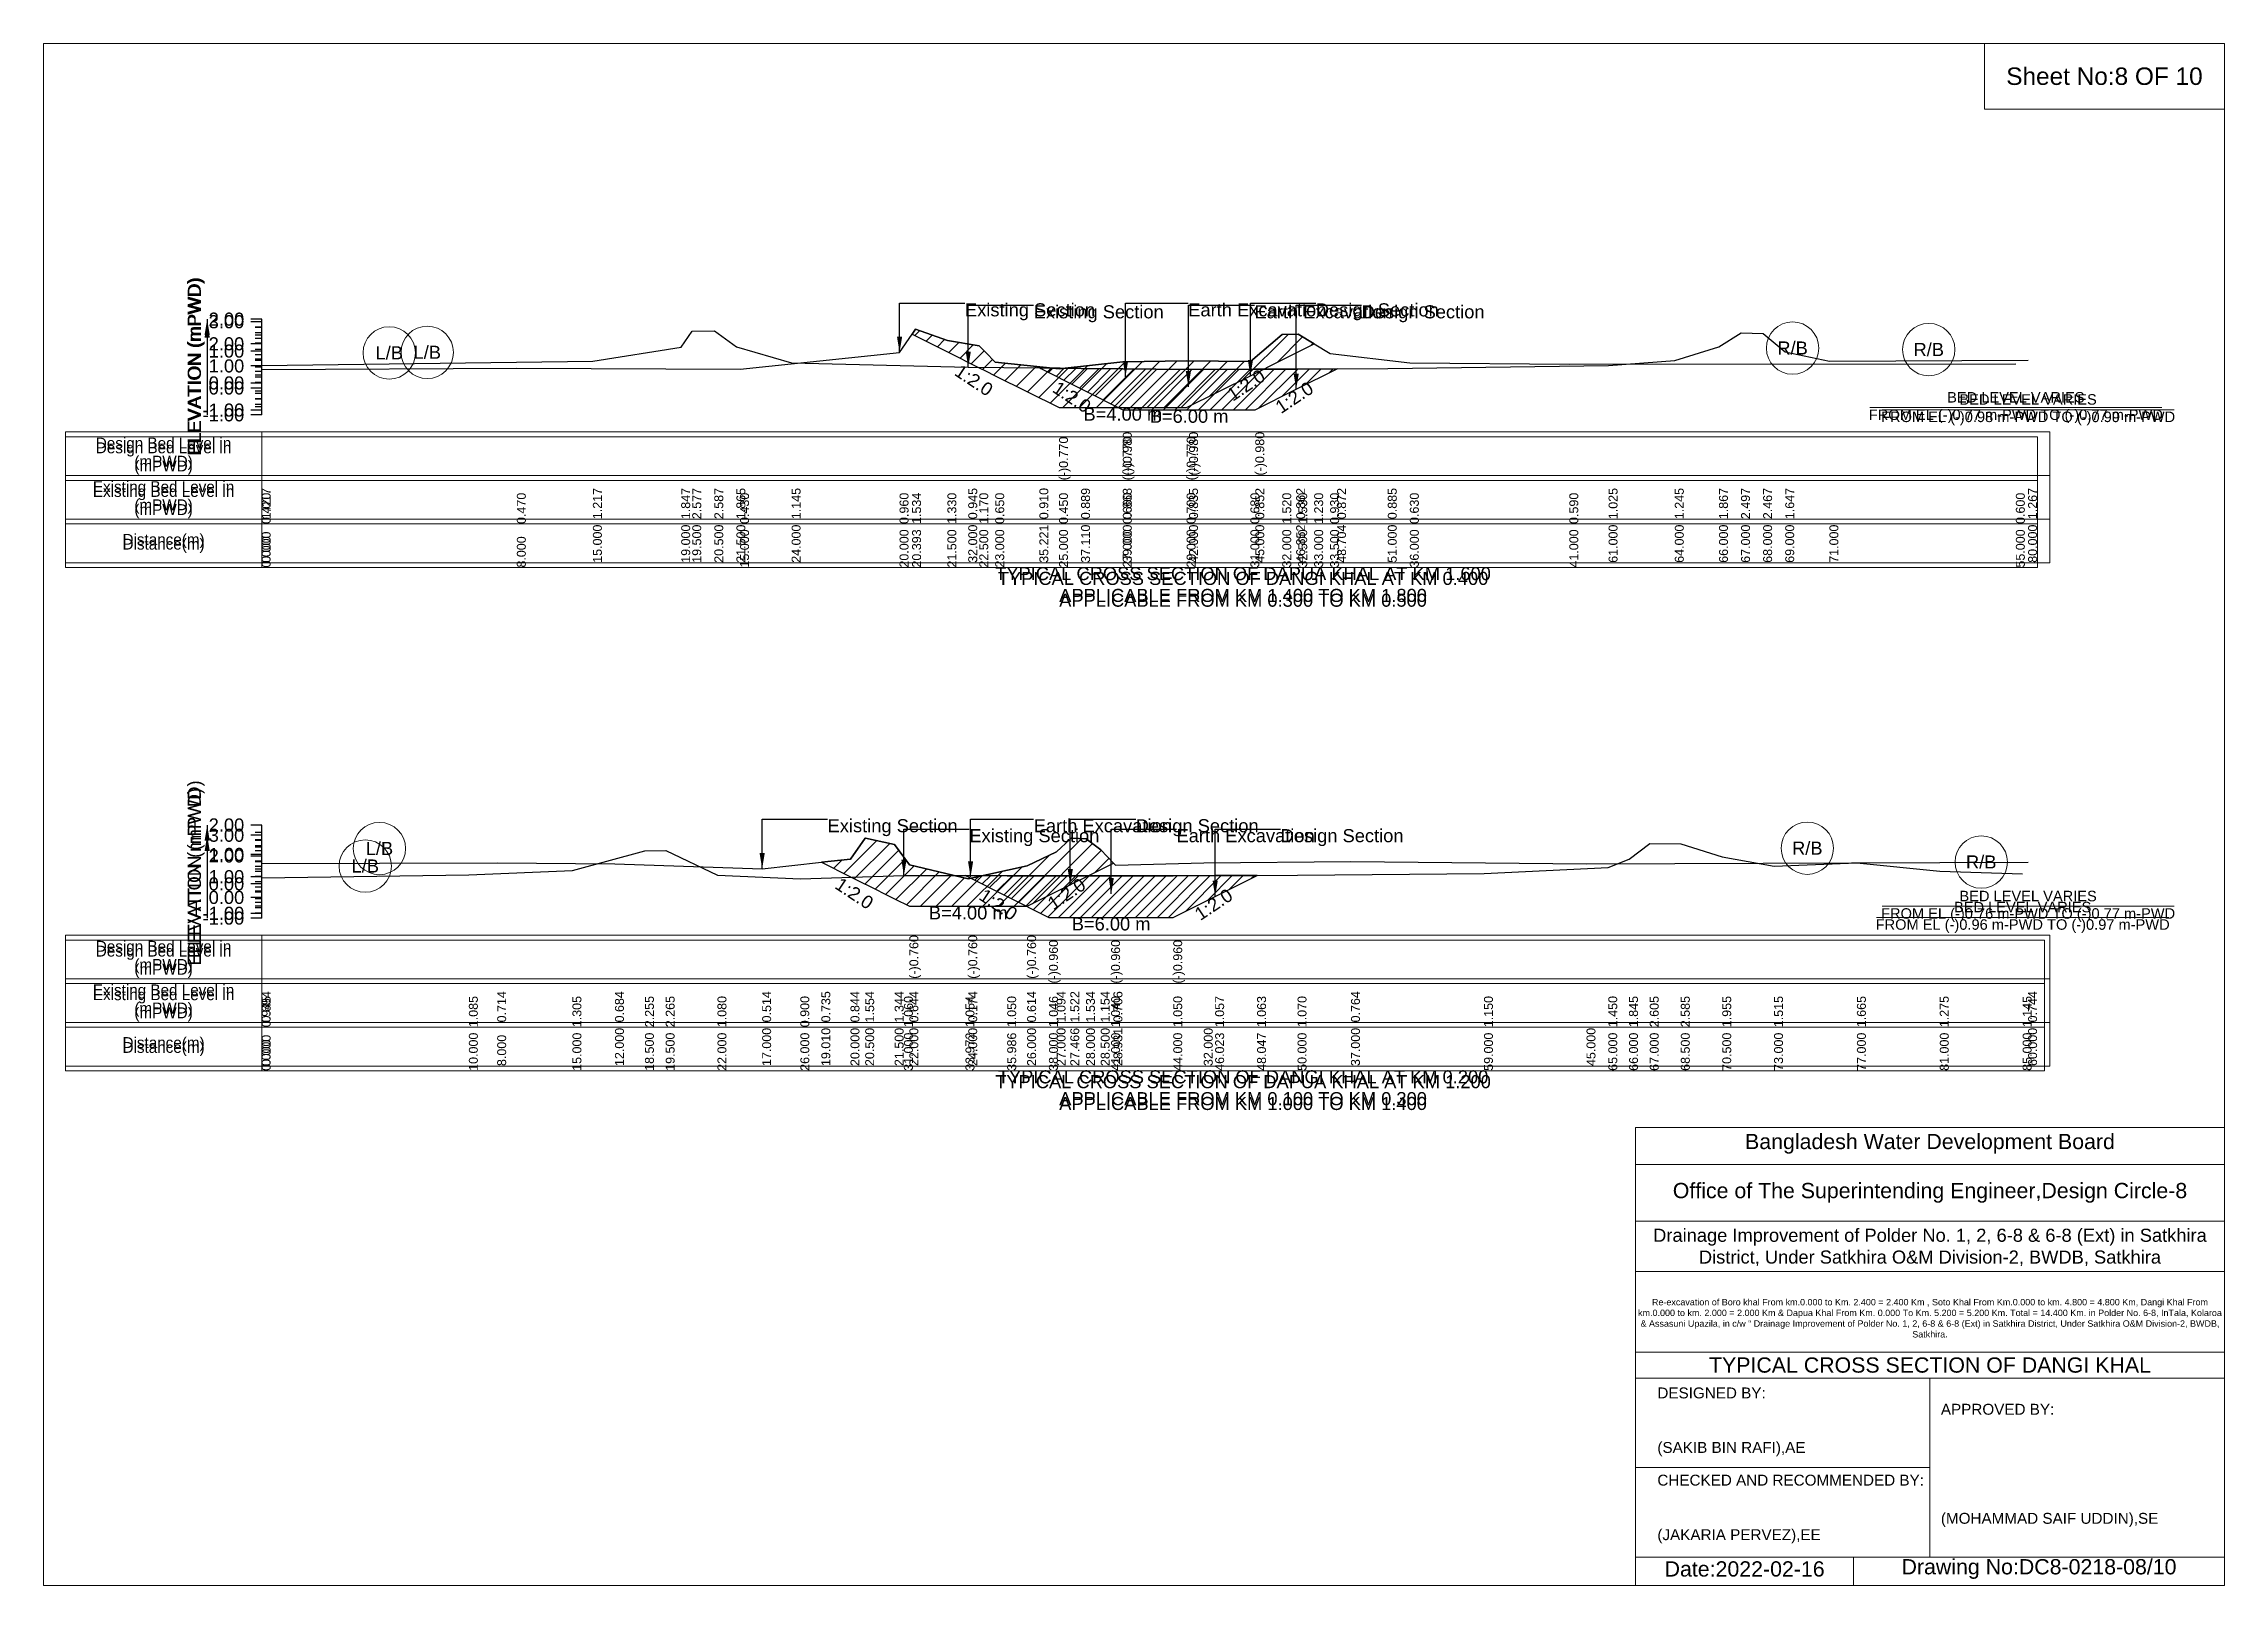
# Model space of a CAD drawing. Header units: inches. Extents: x 91000 to 538000, y -5656 to 0.
# Drawn here: x 380000 to 388000, y -5656 to 0 of the extents above; entities that cross this region are included whole.
import ezdxf

# ---------------------------------------------------------------- set-up
doc = ezdxf.new("R2010")
doc.units = ezdxf.units.IN
doc.header["$LTSCALE"] = 7
doc.header["$MEASUREMENT"] = 0
for name, color, linetype, lineweight in [('Cross section Data Border', 7, 'Continuous', 9), ('Cross Section Labels', 7, 'Continuous', 9), ('Existing_Bed_Level for Xsection', 7, 'Continuous', 25)]:
    doc.layers.add(name, color=color, linetype=linetype, lineweight=lineweight)
doc.styles.get("Standard").update_dxf_attribs({"font": 'arial.ttf'})
doc.dimstyles.get("Standard").update_dxf_attribs({"dimtxt": 45, "dimasz": 60, "dimexe": 0.18, "dimexo": 0.0625, "dimgap": 0.09, "dimtad": 0, "dimtih": 1, "dimtoh": 1, "dimdec": 4, "dimzin": 0, "dimdsep": 46, "dimtxsty": 'Standard', "dimcen": 0.09, "dimadec": 0, "dimazin": 0, "dimtfac": 1, "dimtdec": 4, "dimtofl": 0, "dimtmove": 0, "dimatfit": 3, "dimfxl": 1, "dimtolj": 1, "dimtzin": 0, "dimarcsym": 0})

msp = doc.modelspace()

# ---------------------------------------------------------------- texts
at = {"layer": 'Cross section Data Border', "char_height": 40, "width": 640, "attachment_point": 5}
for s, insert in [('Design Bed Level in (mPWD)', (380440, -1504.635)), ('Design Bed Level in (mPWD)', (380440, -1522.14)), ('Existing Bed Level in (mPWD)', (380440, -1664.635)), ('Existing Bed Level in (mPWD)', (380440, -1682.14)), ('Distance(m)', (380440, -1824.635)), ('Distance(m)', (380440, -1842.14)), ('Design Bed Level in (mPWD)', (380440, -3350.792)), ('Design Bed Level in (mPWD)', (380440, -3368.4)), ('Existing Bed Level in (mPWD)', (380440, -3510.792)), ('Existing Bed Level in (mPWD)', (380440, -3528.4)), ('Distance(m)', (380440, -3670.792)), ('Distance(m)', (380440, -3688.4))]:
    msp.add_mtext(s, dxfattribs=dict(at, insert=insert))
at = {"layer": 'Cross Section Labels'}
for s, insert, char_height, attachment_point in [('Sheet No:8 OF 10', (387560, -120), 64, 5), ('Existing Section', (383380, -952.64), 48, 1), ('Existing Section', (383632, -959.885), 48, 1), ('Earth Excavation', (384199, -952.64), 48, 1), ('Earth Excavation', (384442, -959.885), 48, 1), ('Design Section', (384667, -952.64), 48, 1), ('Design Section', (384835.03202, -959.885), 48, 1), ('L/B', (381268, -1134.575), 48, 5), ('L/B', (381407.5, -1132.658), 48, 5), ('R/B', (386416, -1117.025), 48, 5), ('R/B', (386915.5, -1122.533), 48, 5), ('BED LEVEL VARIES ^JFROM EL (-)0.77 m-PWD TO (-)0.77 m-PWD', (387235, -1335.23), 38.4, 5), ('B=4.00 m', (383959, -1335.23), 48, 2), ('B=6.00 m', (384202, -1343.015), 48, 2), ('BED LEVEL VARIES ^JFROM EL (-)0.98 m-PWD TO (-)0.99 m-PWD', (387280, -1343.015), 38.4, 5), ('TYPICAL CROSS SECTION OF DAPUA KHAL AT KM 1.600^JAPPLICABLE FROM KM 1.400 TO KM 1.800', (384400, -1984.635), 48, 5), ('TYPICAL CROSS SECTION OF DANGI KHAL AT KM 0.400^JAPPLICABLE FROM KM 0.300 TO KM 0.500', (384400, -2002.14), 48, 5), ('Existing Section', (382876, -2845.192), 48, 1), ('Existing Section', (383396, -2881.6), 48, 1), ('Earth Excavation', (383632, -2845.192), 48, 1), ('Design Section', (384006.28312, -2845.192), 48, 1), ('Earth Excavation', (384156, -2881.6), 48, 1), ('Design Section', (384537.78523, -2881.6), 48, 1), ('L/B', (381232, -2952.76), 48, 5), ('R/B', (386470, -2951.68), 48, 5), ('L/B', (381180, -3017.26), 48, 5), ('R/B', (387108, -3002.44), 48, 5), ('BED LEVEL VARIES ^JFROM EL (-)0.76 m-PWD TO (-)0.77 m-PWD', (387280, -3164.872), 38.4, 5), ('B=4.00 m', (383392, -3164.872), 48, 2), ('BED LEVEL VARIES ^JFROM EL (-)0.96 m-PWD TO (-)0.97 m-PWD', (387260, -3205.36), 38.4, 5), ('B=6.00 m', (383916, -3205.36), 48, 2), ('TYPICAL CROSS SECTION OF DAPUA KHAL AT KM 1.200^JAPPLICABLE FROM KM 1.000 TO KM 1.400', (384400, -3848.4), 48, 5), ('TYPICAL CROSS SECTION OF DANGI KHAL AT KM 0.200^JAPPLICABLE FROM KM 0.100 TO KM 0.300', (384400, -3830.792), 48, 5), ('Bangladesh Water Development Board', (386920, -4036), 56, 5), ('Office of The Superintending Engineer,Design Circle-8', (386920, -4216), 56, 5)]:
    msp.add_mtext(s, dxfattribs=dict(at, insert=insert, char_height=char_height, attachment_point=attachment_point))
at = {"layer": 'Cross Section Labels', "char_height": 48, "attachment_point": 2}
for insert, rotation in [((383426.23214, -1215.09607), 326.309932474), ((384397.75, -1232.855), 33.690067526), ((383785.69479, -1276.61239), 326.309932474), ((384574.78202, -1278.12399), 33.690067526), ((382987.53115, -3097.63757), 326.309932474), ((383515.93173, -3138.32586), 326.309932474), ((383739.28312, -3099.23044), 33.690067526), ((384278.78523, -3137.96738), 33.690067526)]:
    msp.add_mtext('1:2.0', dxfattribs=dict(at, insert=insert, rotation=rotation))
at = {"layer": 'Cross Section Labels'}
for s, insert, char_height, width, attachment_point in [('Drainage Improvement of Polder No. 1, 2, 6-8 & 6-8 (Ext) in Satkhira District, Under Satkhira O&M Division-2, BWDB, Satkhira', (386920, -4416), 48, 2240, 5), ('Re-excavation of Boro khal From km.0.000 to Km. 2.400 = 2.400 Km , Soto Khal From Km.0.000 to km. 4.800 = 4.800 Km, Dangi Khal From km.0.000 to km. 2.000 = 2.000 Km & Dapua Khal From Km. 0.000 To Km. 5.200 = 5.200 Km. Total = 14.400 Km. in Polder No. 6-8, InTala, Kolaroa & Assasuni Upazila, in c/w “ Drainage Improvement of Polder No. 1, 2, 6-8 & 6-8 (Ext) in Satkhira District, Under Satkhira O&M Division-2, BWDB, Satkhira.', (386920, -4676), 23.56497918, 2160, 5), ('TYPICAL CROSS SECTION OF DANGI KHAL', (386920, -4848), 56, 2240, 5), ('DESIGNED BY:^J^J^J(SAKIB BIN RAFI),AE', (385920, -5056), 40, 1120, 4), ('APPROVED BY:^J^J^J^J^J^J(MOHAMMAD SAIF UDDIN),SE', (386960, -5216), 40, 1120, 4), ('CHECKED AND RECOMMENDED BY:^J^J^J(JAKARIA PERVEZ),EE', (385920, -5376), 40, 1120, 4), ('Date:2022-02-16', (386240, -5596), 56, 1120, 5), ('Drawing No:DC8-0218-08/10', (387320, -5596), 56, 1760, 5)]:
    msp.add_mtext(s, dxfattribs=dict(at, insert=insert, char_height=char_height, width=width, attachment_point=attachment_point))
at = {"layer": 'Existing_Bed_Level for Xsection', "rotation": 90}
for s, insert, char_height, attachment_point in [('ELEVATION (mPWD)', (380560, -1182.635), 48, 5), ('ELEVATION (mPWD)', (380560, -1186.64), 48, 5), ('(-)0.980', (383959, -1584.635), 32.8, 1), ('(-)0.980', (384202, -1584.635), 32.8, 1), ('(-)0.980', (384445, -1584.635), 32.8, 1), ('(-)0.770', (383725, -1602.14), 32.8, 1), ('(-)0.770', (383959, -1602.14), 32.8, 1), ('(-)0.770', (384193, -1602.14), 32.8, 1), ('1.017', (380800, -1744.635), 32.8, 1), ('0.420', (380800, -1762.14), 32.8, 1), ('0.470', (381736, -1762.14), 32.8, 1), ('1.217', (382015, -1744.635), 32.8, 1), ('1.847', (382339, -1744.635), 32.8, 1), ('2.577', (382379.5, -1744.635), 32.8, 1), ('2.587', (382460.5, -1744.635), 32.8, 1), ('1.865', (382541.5, -1744.635), 32.8, 1), ('0.430', (382555, -1762.14), 32.8, 1), ('1.145', (382744, -1744.635), 32.8, 1), ('0.960', (383140, -1762.14), 32.8, 1), ('1.534', (383185.96429, -1762.14), 32.8, 1), ('1.330', (383315.5, -1762.14), 32.8, 1), ('0.945', (383392, -1744.635), 32.8, 1), ('1.170', (383432.5, -1762.14), 32.8, 1), ('0.650', (383491, -1762.14), 32.8, 1), ('0.910', (383652.88957, -1744.635), 32.8, 1), ('0.450', (383725, -1762.14), 32.8, 1), ('0.889', (383805.94479, -1744.635), 32.8, 1), ('0.868', (383959, -1744.635), 32.8, 1), ('0.660', (383959, -1762.14), 32.8, 1), ('0.700', (384193, -1762.14), 32.8, 1), ('0.835', (384202, -1744.635), 32.8, 1), ('0.680', (384427, -1762.14), 32.8, 1), ('0.852', (384445, -1744.635), 32.8, 1), ('1.520', (384544, -1762.14), 32.8, 1), ('0.862', (384595.03202, -1744.635), 32.8, 1), ('1.530', (384602.5, -1762.14), 32.8, 1), ('1.230', (384661, -1762.14), 32.8, 1), ('0.930', (384719.5, -1762.14), 32.8, 1), ('0.872', (384745.06404, -1744.635), 32.8, 1), ('0.885', (384931, -1744.635), 32.8, 1), ('0.630', (385012, -1762.14), 32.8, 1), ('0.590', (385597, -1762.14), 32.8, 1), ('1.025', (385741, -1744.635), 32.8, 1), ('1.245', (385984, -1744.635), 32.8, 1), ('1.867', (386146, -1744.635), 32.8, 1), ('2.497', (386227, -1744.635), 32.8, 1), ('2.467', (386308, -1744.635), 32.8, 1), ('1.647', (386389, -1744.635), 32.8, 1), ('0.600', (387235, -1762.14), 32.8, 1), ('1.267', (387280, -1744.635), 32.8, 1), ('0.000', (380800, -1904.635), 32.8, 1), ('0.000', (380800, -1922.14), 32.8, 1), ('8.000', (381736, -1922.14), 32.8, 1), ('15.000', (382015, -1904.635), 32.8, 1), ('19.000', (382339, -1904.635), 32.8, 1), ('19.500', (382379.5, -1904.635), 32.8, 1), ('20.500', (382460.5, -1904.635), 32.8, 1), ('21.500', (382541.5, -1904.635), 32.8, 1), ('15.000', (382555, -1922.14), 32.8, 1), ('24.000', (382744, -1904.635), 32.8, 1), ('20.000', (383140, -1922.14), 32.8, 1), ('20.393', (383185.96429, -1922.14), 32.8, 1), ('21.500', (383315.5, -1922.14), 32.8, 1), ('32.000', (383392, -1904.635), 32.8, 1), ('22.500', (383432.5, -1922.14), 32.8, 1), ('23.000', (383491, -1922.14), 32.8, 1), ('35.221', (383652.88957, -1904.635), 32.8, 1), ('25.000', (383725, -1922.14), 32.8, 1), ('37.110', (383805.94479, -1904.635), 32.8, 1), ('39.000', (383959, -1904.635), 32.8, 1), ('27.000', (383959, -1922.14), 32.8, 1), ('29.000', (384193, -1922.14), 32.8, 1), ('42.000', (384202, -1904.635), 32.8, 1), ('31.000', (384427, -1922.14), 32.8, 1), ('45.000', (384445, -1904.635), 32.8, 1), ('32.000', (384544, -1922.14), 32.8, 1), ('46.852', (384595.03202, -1904.635), 32.8, 1), ('32.500', (384602.5, -1922.14), 32.8, 1), ('33.000', (384661, -1922.14), 32.8, 1), ('33.500', (384719.5, -1922.14), 32.8, 1), ('48.704', (384745.06404, -1904.635), 32.8, 1), ('51.000', (384931, -1904.635), 32.8, 1), ('36.000', (385012, -1922.14), 32.8, 1), ('41.000', (385597, -1922.14), 32.8, 1), ('61.000', (385741, -1904.635), 32.8, 1), ('64.000', (385984, -1904.635), 32.8, 1), ('66.000', (386146, -1904.635), 32.8, 1), ('67.000', (386227, -1904.635), 32.8, 1), ('68.000', (386308, -1904.635), 32.8, 1), ('69.000', (386389, -1904.635), 32.8, 1), ('71.000', (386551, -1904.635), 32.8, 1), ('55.000', (387235, -1922.14), 32.8, 1), ('80.000', (387280, -1904.635), 32.8, 1), ('ELEVATION (mPWD)', (380560, -3028.792), 48, 5), ('ELEVATION (mPWD)', (380560, -3056.4), 48, 5), ('(-)0.760', (383176, -3430.792), 32.8, 1), ('(-)0.760', (383392, -3430.792), 32.8, 1), ('(-)0.760', (383608, -3430.792), 32.8, 1), ('(-)0.960', (383688, -3448.4), 32.8, 1), ('(-)0.960', (383916, -3448.4), 32.8, 1), ('(-)0.960', (384144, -3448.4), 32.8, 1), ('0.694', (380800, -3590.792), 32.8, 1), ('0.945', (380800, -3608.4), 32.8, 1), ('1.085', (381560, -3608.4), 32.8, 1), ('0.714', (381664, -3590.792), 32.8, 1), ('1.305', (381940, -3608.4), 32.8, 1), ('0.684', (382096, -3590.792), 32.8, 1), ('2.255', (382206, -3608.4), 32.8, 1), ('2.265', (382282, -3608.4), 32.8, 1), ('1.080', (382472, -3608.4), 32.8, 1), ('0.514', (382636, -3590.792), 32.8, 1), ('0.900', (382776, -3608.4), 32.8, 1), ('0.735', (382853.0623, -3590.792), 32.8, 1), ('0.844', (382960, -3590.792), 32.8, 1), ('1.554', (383014, -3590.792), 32.8, 1), ('1.344', (383122, -3590.792), 32.8, 1), ('1.060', (383156, -3608.4), 32.8, 1), ('0.644', (383176, -3590.792), 32.8, 1), ('1.054', (383381.86345, -3608.4), 32.8, 1), ('0.174', (383392, -3590.792), 32.8, 1), ('1.050', (383534.93173, -3608.4), 32.8, 1), ('0.614', (383608, -3590.792), 32.8, 1), ('1.046', (383688, -3608.4), 32.8, 1), ('1.094', (383716, -3590.792), 32.8, 1), ('1.522', (383766.28312, -3590.792), 32.8, 1), ('1.534', (383824, -3590.792), 32.8, 1), ('1.154', (383878, -3590.792), 32.8, 1), ('1.040', (383916, -3608.4), 32.8, 1), ('0.706', (383924.56623, -3590.792), 32.8, 1), ('1.050', (384144, -3608.4), 32.8, 1), ('1.057', (384297.78523, -3608.4), 32.8, 1), ('1.063', (384451.57047, -3608.4), 32.8, 1), ('1.070', (384600, -3608.4), 32.8, 1), ('0.764', (384796, -3590.792), 32.8, 1), ('1.150', (385284, -3608.4), 32.8, 1), ('1.450', (385740, -3608.4), 32.8, 1), ('1.845', (385816, -3608.4), 32.8, 1), ('2.605', (385892, -3608.4), 32.8, 1), ('2.585', (386006, -3608.4), 32.8, 1), ('1.955', (386158, -3608.4), 32.8, 1), ('1.515', (386348, -3608.4), 32.8, 1), ('1.665', (386652, -3608.4), 32.8, 1), ('1.275', (386956, -3608.4), 32.8, 1), ('1.145', (387260, -3608.4), 32.8, 1), ('0.744', (387280, -3590.792), 32.8, 1), ('0.000', (380800, -3750.792), 32.8, 1), ('0.000', (380800, -3768.4), 32.8, 1), ('10.000', (381560, -3768.4), 32.8, 1), ('8.000', (381664, -3750.792), 32.8, 1), ('15.000', (381940, -3768.4), 32.8, 1), ('12.000', (382096, -3750.792), 32.8, 1), ('18.500', (382206, -3768.4), 32.8, 1), ('19.500', (382282, -3768.4), 32.8, 1), ('22.000', (382472, -3768.4), 32.8, 1), ('17.000', (382636, -3750.792), 32.8, 1), ('26.000', (382776, -3768.4), 32.8, 1), ('19.010', (382853.0623, -3750.792), 32.8, 1), ('20.000', (382960, -3750.792), 32.8, 1), ('20.500', (383014, -3750.792), 32.8, 1), ('21.500', (383122, -3750.792), 32.8, 1), ('31.000', (383156, -3768.4), 32.8, 1), ('22.000', (383176, -3750.792), 32.8, 1), ('33.972', (383381.86345, -3768.4), 32.8, 1), ('24.000', (383392, -3750.792), 32.8, 1), ('35.986', (383534.93173, -3768.4), 32.8, 1), ('26.000', (383608, -3750.792), 32.8, 1), ('38.000', (383688, -3768.4), 32.8, 1), ('27.000', (383716, -3750.792), 32.8, 1), ('27.466', (383766.28312, -3750.792), 32.8, 1), ('28.000', (383824, -3750.792), 32.8, 1), ('28.500', (383878, -3750.792), 32.8, 1), ('41.000', (383916, -3768.4), 32.8, 1), ('28.931', (383924.56623, -3750.792), 32.8, 1), ('44.000', (384144, -3768.4), 32.8, 1), ('32.000', (384256, -3750.792), 32.8, 1), ('46.023', (384297.78523, -3768.4), 32.8, 1), ('48.047', (384451.57047, -3768.4), 32.8, 1), ('50.000', (384600, -3768.4), 32.8, 1), ('37.000', (384796, -3750.792), 32.8, 1), ('59.000', (385284, -3768.4), 32.8, 1), ('45.000', (385660, -3750.792), 32.8, 1), ('65.000', (385740, -3768.4), 32.8, 1), ('66.000', (385816, -3768.4), 32.8, 1), ('67.000', (385892, -3768.4), 32.8, 1), ('68.500', (386006, -3768.4), 32.8, 1), ('70.500', (386158, -3768.4), 32.8, 1), ('73.000', (386348, -3768.4), 32.8, 1), ('77.000', (386652, -3768.4), 32.8, 1), ('81.000', (386956, -3768.4), 32.8, 1), ('85.000', (387260, -3768.4), 32.8, 1), ('60.000', (387280, -3750.792), 32.8, 1)]:
    msp.add_mtext(s, dxfattribs=dict(at, insert=insert, char_height=char_height, attachment_point=attachment_point))
at = {"layer": 'Existing_Bed_Level for Xsection', "char_height": 48, "attachment_point": 6}
for s, insert in [('3.00', (380736, -1020.635)), ('2.00', (380736, -1011.14)), ('2.00', (380736, -1101.635)), ('1.00', (380736, -1128.14)), ('1.00', (380736, -1182.635)), ('0.00', (380736, -1245.14)), ('0.00', (380736, -1263.635)), ('-1.00', (380736, -1344.635)), ('-1.00', (380736, -1362.14)), ('3.00', (380736, -2904.4)), ('2.00', (380736, -2866.792)), ('2.00', (380736, -2980.4)), ('1.00', (380736, -2974.792)), ('1.00', (380736, -3056.4)), ('0.00', (380736, -3082.792)), ('0.00', (380736, -3132.4)), ('-1.00', (380736, -3190.792)), ('-1.00', (380736, -3208.4))]:
    msp.add_mtext(s, dxfattribs=dict(at, insert=insert))

# ---------------------------------------------------------------- hatches: boundary and pattern name
at = {"layer": 'Existing_Bed_Level for Xsection'}
h = msp.add_hatch(dxfattribs=at)
h.set_pattern_fill('ANSI31', color=256, scale=351, style=0)
h.paths.add_polyline_path([(383185.96429, -1065.71214), (383198.5, -1071.98), (383315.5, -1130.48), (383432.5, -1188.98), (383455.48214, -1200.47107), (383491, -1218.23), (383725, -1335.23), (383959, -1335.23), (384193, -1335.23), (384427, -1218.23), (384544, -1159.73), (384602.5, -1130.48), (384661, -1101.23), (384602.5, -1066.13), (384544, -1067.3), (384427, -1165.58), (384193, -1163.24), (383959, -1167.92), (383725, -1192.49), (383491, -1169.09), (383455.48214, -1132.15143), (383432.5, -1108.25), (383315.5, -1089.53), (383198.5, -1047.41)])
h = msp.add_hatch(dxfattribs=at)
h.set_pattern_fill('ANSI31', color=256, scale=243, style=0)
h.paths.add_polyline_path([(383652.88957, -1189.95979), (383805.94479, -1266.48739), (383959, -1343.015), (384202, -1343.015), (384445, -1343.015), (384595.03202, -1267.99899), (384745.06404, -1192.98298), (384595.03202, -1193.81649), (384445, -1194.65), (384202, -1196), (383959, -1193.327), (383805.94479, -1191.64339)])
h = msp.add_hatch(dxfattribs=at)
h.set_pattern_fill('ANSI31', color=256, scale=324, style=0)
h.paths.add_polyline_path([(382853.0623, -3003.40315), (382960, -3056.872), (383014, -3083.872), (383014.53115, -3084.13757), (383122, -3137.872), (383176, -3164.872), (383392, -3164.872), (383608, -3164.872), (383716, -3110.872), (383766.28312, -3085.73044), (383770, -3083.872), (383824, -3056.872), (383878, -3029.872), (383924.56623, -3006.58888), (383878, -2958.16), (383824, -2917.12), (383770, -2914.96), (383766.28312, -2918.37953), (383716, -2964.64), (383608, -3016.48), (383392, -3064), (383176, -3013.24), (383122, -2937.64), (383014.53115, -2915.07154), (383014, -2914.96), (382960, -2991.64)])
h = msp.add_hatch(dxfattribs=at)
h.set_pattern_fill('ANSI31', color=256, scale=228, style=0)
h.paths.add_polyline_path([(383381.86345, -3052.29173), (383534.93173, -3128.82586), (383688, -3205.36), (383916, -3205.36), (384144, -3205.36), (384297.78523, -3128.46738), (384451.57047, -3051.57477), (384297.78523, -3052.08738), (384144, -3052.6), (383916, -3053.36), (383688, -3052.904), (383534.93173, -3052.59786)])

# ---------------------------------------------------------------- linework, layer by layer
at = {"layer": 'Cross section Data Border'}
for points in [[(380080, -1424.635), (387360, -1424.635), (387360, -1904.635), (380080, -1904.635)], [(380080, -1442.14), (387315, -1442.14), (387315, -1922.14), (380080, -1922.14)], [(380080, -3270.792), (387360, -3270.792), (387360, -3750.792), (380080, -3750.792)], [(380080, -3288.4), (387340, -3288.4), (387340, -3768.4), (380080, -3768.4)]]:
    msp.add_lwpolyline(points, close=True, dxfattribs=at)
for points in [[(380800, -1424.635), (380800, -1904.635)], [(380800, -1442.14), (380800, -1922.14)], [(380080, -1584.635), (387360, -1584.635)], [(380080, -1602.14), (387315, -1602.14)], [(380080, -1744.635), (387360, -1744.635)], [(380080, -1762.14), (387315, -1762.14)], [(380800, -3270.792), (380800, -3750.792)], [(380800, -3288.4), (380800, -3768.4)], [(380080, -3430.792), (387360, -3430.792)], [(380080, -3448.4), (387340, -3448.4)], [(380080, -3590.792), (387360, -3590.792)], [(380080, -3608.4), (387340, -3608.4)]]:
    msp.add_lwpolyline(points, dxfattribs=at)
at = {"layer": 'Cross Section Labels'}
for points in [[(380000, 0), (388000, 0), (388000, -5656), (380000, -5656)], [(387120, 0), (388000, 0), (388000, -240), (387120, -240)]]:
    msp.add_lwpolyline(points, close=True, dxfattribs=at)
for points in [[(386699.19427, -1335.23), (387770.80573, -1335.23)], [(386744.19427, -1343.015), (387815.80573, -1343.015)], [(386744.19427, -3164.872), (387815.80573, -3164.872)], [(386724.19427, -3205.36), (387795.80573, -3205.36)], [(385840, -5656), (385840, -3976), (388000, -3976)], [(385840, -4112), (388000, -4112)], [(385840, -4320), (388000, -4320)], [(385840, -4504), (388000, -4504)], [(385840, -4800), (388000, -4800)], [(385840, -4896), (388000, -4896)], [(386920, -4896), (386920, -5552)], [(385840, -5224), (386920, -5224)], [(385840, -5552), (388000, -5552)], [(386640, -5552), (386640, -5656)]]:
    msp.add_lwpolyline(points, dxfattribs=at)
for centre in [(381268, -1134.575), (381407.5, -1132.658), (386416, -1117.025), (386915.5, -1122.533), (381232, -2952.76), (386470, -2951.68), (381180, -3017.26), (387108, -3002.44)]:
    msp.add_circle(centre, 96, dxfattribs=at)
at = {"layer": 'Existing_Bed_Level for Xsection'}
for points in [[(380800, -1011.14), (380760, -1011.14)], [(380800, -1020.635), (380760, -1020.635)], [(380800, -1362.14), (380800, -1245.14), (380800, -1128.14), (380800, -1011.14)], [(380800, -1344.635), (380800, -1263.635), (380800, -1182.635), (380800, -1101.635), (380800, -1020.635)], [(380800, -1101.635), (380760, -1101.635)], [(380800, -1040.39), (380776, -1040.39)], [(380800, -1040.885), (380776, -1040.885)], [(380800, -1061.135), (380776, -1061.135)], [(380800, -1069.64), (380776, -1069.64)], [(380800, -1081.385), (380776, -1081.385)], [(380800, -1098.89), (380776, -1098.89)], [(380800, -1196), (381736, -1190.15), (382555, -1194.83), (383140, -1132.82), (383185.96429, -1065.71214), (383198.5, -1047.41), (383315.5, -1089.53), (383432.5, -1108.25), (383455.48214, -1132.15143), (383491, -1169.09), (383725, -1192.49), (383725, -1192.49), (383959, -1167.92), (383959, -1167.92), (384193, -1163.24), (384193, -1163.24), (384427, -1165.58), (384544, -1067.3), (384602.5, -1066.13), (384661, -1101.23), (384719.5, -1136.33), (385012, -1171.43), (385597, -1176.11), (387235, -1174.94)], [(380800, -1181.258), (382015, -1165.058), (382339, -1114.028), (382379.5, -1054.898), (382460.5, -1054.088), (382541.5, -1112.57), (382744, -1170.89), (383392, -1187.09), (383652.88957, -1189.95979), (383805.94479, -1191.64339), (383959, -1193.327), (383959, -1193.327), (384202, -1196), (384202, -1196), (384445, -1194.65), (384445, -1194.65), (384595.03202, -1193.81649), (384745.06404, -1192.98298), (384931, -1191.95), (385741, -1180.61), (385984, -1162.79), (386146, -1112.408), (386227, -1061.378), (386308, -1063.808), (386389, -1130.228), (386551, -1165.058), (387280, -1161.008)], [(380800, -1128.14), (380760, -1128.14)], [(380800, -1182.635), (380760, -1182.635)], [(380800, -1121.885), (380776, -1121.885)], [(380800, -1142.135), (380776, -1142.135)], [(380800, -1157.39), (380776, -1157.39)], [(380800, -1162.385), (380776, -1162.385)], [(380800, -1186.64), (380776, -1186.64)], [(380800, -1245.14), (380760, -1245.14)], [(380800, -1263.635), (380760, -1263.635)], [(380800, -1202.885), (380776, -1202.885)], [(380800, -1215.89), (380776, -1215.89)], [(380800, -1223.135), (380776, -1223.135)], [(380800, -1243.385), (380776, -1243.385)], [(380800, -1274.39), (380776, -1274.39)], [(380800, -1344.635), (380760, -1344.635)], [(380800, -1283.885), (380776, -1283.885)], [(380800, -1303.64), (380776, -1303.64)], [(380800, -1304.135), (380776, -1304.135)], [(380800, -1324.385), (380776, -1324.385)], [(380800, -1332.89), (380776, -1332.89)], [(380800, -1362.14), (380760, -1362.14)], [(380800, -2866.792), (380760, -2866.792)], [(380800, -3190.792), (380800, -3082.792), (380800, -2974.792), (380800, -2866.792)], [(380800, -2904.4), (380760, -2904.4)], [(380800, -2893.792), (380776, -2893.792)], [(380800, -2920.792), (380776, -2920.792)], [(380800, -2923.4), (380776, -2923.4)], [(380800, -2942.4), (380776, -2942.4)], [(380800, -2947.792), (380776, -2947.792)], [(380800, -3208.4), (380800, -3132.4), (380800, -3056.4), (380800, -2980.4), (380800, -2904.4)], [(380800, -3007.84), (381664, -3005.68), (382096, -3008.92), (382636, -3027.28), (382853.0623, -3003.40315), (382960, -2991.64), (383014, -2914.96), (383014.53115, -2915.07154), (383122, -2937.64), (383176, -3013.24), (383176, -3013.24), (383392, -3064), (383392, -3064), (383608, -3016.48), (383608, -3016.48), (383716, -2964.64), (383766.28312, -2918.37953), (383770, -2914.96), (383824, -2917.12), (383878, -2958.16), (383924.56623, -3006.58888), (383932, -3014.32), (384256, -3005.68), (384796, -3000.28), (385660, -3008.92), (387280, -3002.44)], [(380800, -3060.58), (381560, -3049.94), (381940, -3033.22), (382206, -2961.02), (382282, -2960.26), (382472, -3050.32), (382776, -3064), (383156, -3051.84), (383381.86345, -3052.29173), (383534.93173, -3052.59786), (383688, -3052.904), (383688, -3052.904), (383916, -3053.36), (383916, -3053.36), (384144, -3052.6), (384144, -3052.6), (384297.78523, -3052.08738), (384451.57047, -3051.57477), (384600, -3051.08), (385284, -3045), (385740, -3022.2), (385816, -2992.18), (385892, -2934.42), (386006, -2935.94), (386158, -2983.82), (386348, -3017.26), (386652, -3005.86), (386956, -3035.5), (387260, -3045.38)], [(380800, -2974.792), (380760, -2974.792)], [(380800, -2980.4), (380760, -2980.4)], [(380800, -2961.4), (380776, -2961.4)], [(380800, -2999.4), (380776, -2999.4)], [(380800, -3001.792), (380776, -3001.792)], [(380800, -3018.4), (380776, -3018.4)], [(380800, -3028.792), (380776, -3028.792)], [(380800, -3037.4), (380776, -3037.4)], [(380800, -3056.4), (380760, -3056.4)], [(380800, -3082.792), (380760, -3082.792)], [(380800, -3055.792), (380776, -3055.792)], [(380800, -3075.4), (380776, -3075.4)], [(380800, -3094.4), (380776, -3094.4)], [(380800, -3109.792), (380776, -3109.792)], [(380800, -3113.4), (380776, -3113.4)], [(380800, -3132.4), (380760, -3132.4)], [(380800, -3190.792), (380760, -3190.792)], [(380800, -3136.792), (380776, -3136.792)], [(380800, -3151.4), (380776, -3151.4)], [(380800, -3163.792), (380776, -3163.792)], [(380800, -3170.4), (380776, -3170.4)], [(380800, -3189.4), (380776, -3189.4)], [(380800, -3208.4), (380760, -3208.4)]]:
    msp.add_lwpolyline(points, dxfattribs=at)
for points in [[(383185.96429, -1065.71214), (383198.5, -1071.98), (383315.5, -1130.48), (383432.5, -1188.98), (383455.48214, -1200.47107), (383491, -1218.23), (383725, -1335.23), (383725, -1335.23), (383959, -1335.23), (383959, -1335.23), (384193, -1335.23), (384193, -1335.23), (384427, -1218.23), (384544, -1159.73), (384602.5, -1130.48), (384661, -1101.23), (384661, -1101.23), (384661, -1101.23), (384602.5, -1066.13), (384544, -1067.3), (384427, -1165.58), (384193, -1163.24), (384193, -1163.24), (383959, -1167.92), (383959, -1167.92), (383725, -1192.49), (383725, -1192.49), (383491, -1169.09), (383455.48214, -1132.15143), (383432.5, -1108.25), (383315.5, -1089.53), (383198.5, -1047.41)], [(383652.88957, -1189.95979), (383805.94479, -1266.48739), (383959, -1343.015), (383959, -1343.015), (384202, -1343.015), (384202, -1343.015), (384445, -1343.015), (384445, -1343.015), (384595.03202, -1267.99899), (384745.06404, -1192.98298), (384595.03202, -1193.81649), (384445, -1194.65), (384445, -1194.65), (384202, -1196), (384202, -1196), (383959, -1193.327), (383959, -1193.327), (383805.94479, -1191.64339)], [(382853.0623, -3003.40315), (382960, -3056.872), (383014, -3083.872), (383014.53115, -3084.13757), (383122, -3137.872), (383176, -3164.872), (383176, -3164.872), (383392, -3164.872), (383392, -3164.872), (383608, -3164.872), (383608, -3164.872), (383716, -3110.872), (383766.28312, -3085.73044), (383770, -3083.872), (383824, -3056.872), (383878, -3029.872), (383924.56623, -3006.58888), (383924.56623, -3006.58888), (383924.56623, -3006.58888), (383878, -2958.16), (383824, -2917.12), (383770, -2914.96), (383766.28312, -2918.37953), (383716, -2964.64), (383608, -3016.48), (383608, -3016.48), (383392, -3064), (383392, -3064), (383176, -3013.24), (383176, -3013.24), (383122, -2937.64), (383014.53115, -2915.07154), (383014, -2914.96), (382960, -2991.64)], [(383381.86345, -3052.29173), (383381.86345, -3052.29173), (383534.93173, -3128.82586), (383688, -3205.36), (383688, -3205.36), (383916, -3205.36), (383916, -3205.36), (384144, -3205.36), (384144, -3205.36), (384297.78523, -3128.46738), (384451.57047, -3051.57477), (384297.78523, -3052.08738), (384144, -3052.6), (384144, -3052.6), (383916, -3053.36), (383916, -3053.36), (383688, -3052.904), (383688, -3052.904), (383534.93173, -3052.59786), (383381.86345, -3052.29173)]]:
    msp.add_lwpolyline(points, close=True, dxfattribs=at)

msp.set_redraw_order([(e.dxf.handle, doc.entitydb.next_handle()) for e in msp.query("TEXT MTEXT ATTDEF DIMENSION ARC_DIMENSION")])  # texts and dimensions are drawn at this point

# ---------------------------------------------------------------- leaders
at = {"layer": 'Cross Section Labels', "annotation_type": 0, "has_hookline": 1, "hookline_direction": 0}
for points, text_width in [([(383140, -1132.82), (383140, -952.64), (383379.91, -952.64)], 467.16508), ([(383392, -1187.09), (383392, -959.885), (383631.91, -959.885)], 467.16508), ([(383968.87212, -1222.16738), (383968.87212, -952.64), (384198.91, -952.64)], 496.99318), ([(384199.47641, -1258.90178), (384199.47641, -959.885), (384441.91, -959.885)], 496.99318), ([(384427, -1218.23), (384427, -952.64), (384666.91, -952.64)], 441.23329), ([(384595.03202, -1267.99899), (384595.03202, -959.885), (384834.94202, -959.885)], 441.23329), ([(382636, -3027.28), (382636, -2845.192), (382875.91, -2845.192)], 467.16508), ([(383400.46157, -3057.27956), (383400.46157, -2845.192), (383631.91, -2845.192)], 496.99318), ([(383766.28312, -3085.73044), (383766.28312, -2845.192), (384006.19312, -2845.192)], 441.23329), ([(383156, -3051.84), (383156, -2881.6), (383395.91, -2881.6)], 467.16508), ([(383916.58482, -3118.79341), (383916.58482, -2881.6), (384155.91, -2881.6)], 496.99318), ([(384297.78523, -3128.46738), (384297.78523, -2881.6), (384537.69523, -2881.6)], 441.23329)]:
    msp.add_leader(points, dimstyle='Standard', override={"dimasz": 57.6}, dxfattribs=dict(at, text_width=text_width))
at = {"layer": 'Existing_Bed_Level for Xsection'}
for points in [[(380600, -1011.14), (380600, -1362.14)], [(380600, -1020.635), (380600, -1344.635)], [(380600, -2866.792), (380600, -3190.792)], [(380600, -2904.4), (380600, -3208.4)]]:
    msp.add_leader(points, dimstyle='Standard', override={"dimasz": 57.6}, dxfattribs=at)

doc.saveas('drawing.dxf')
